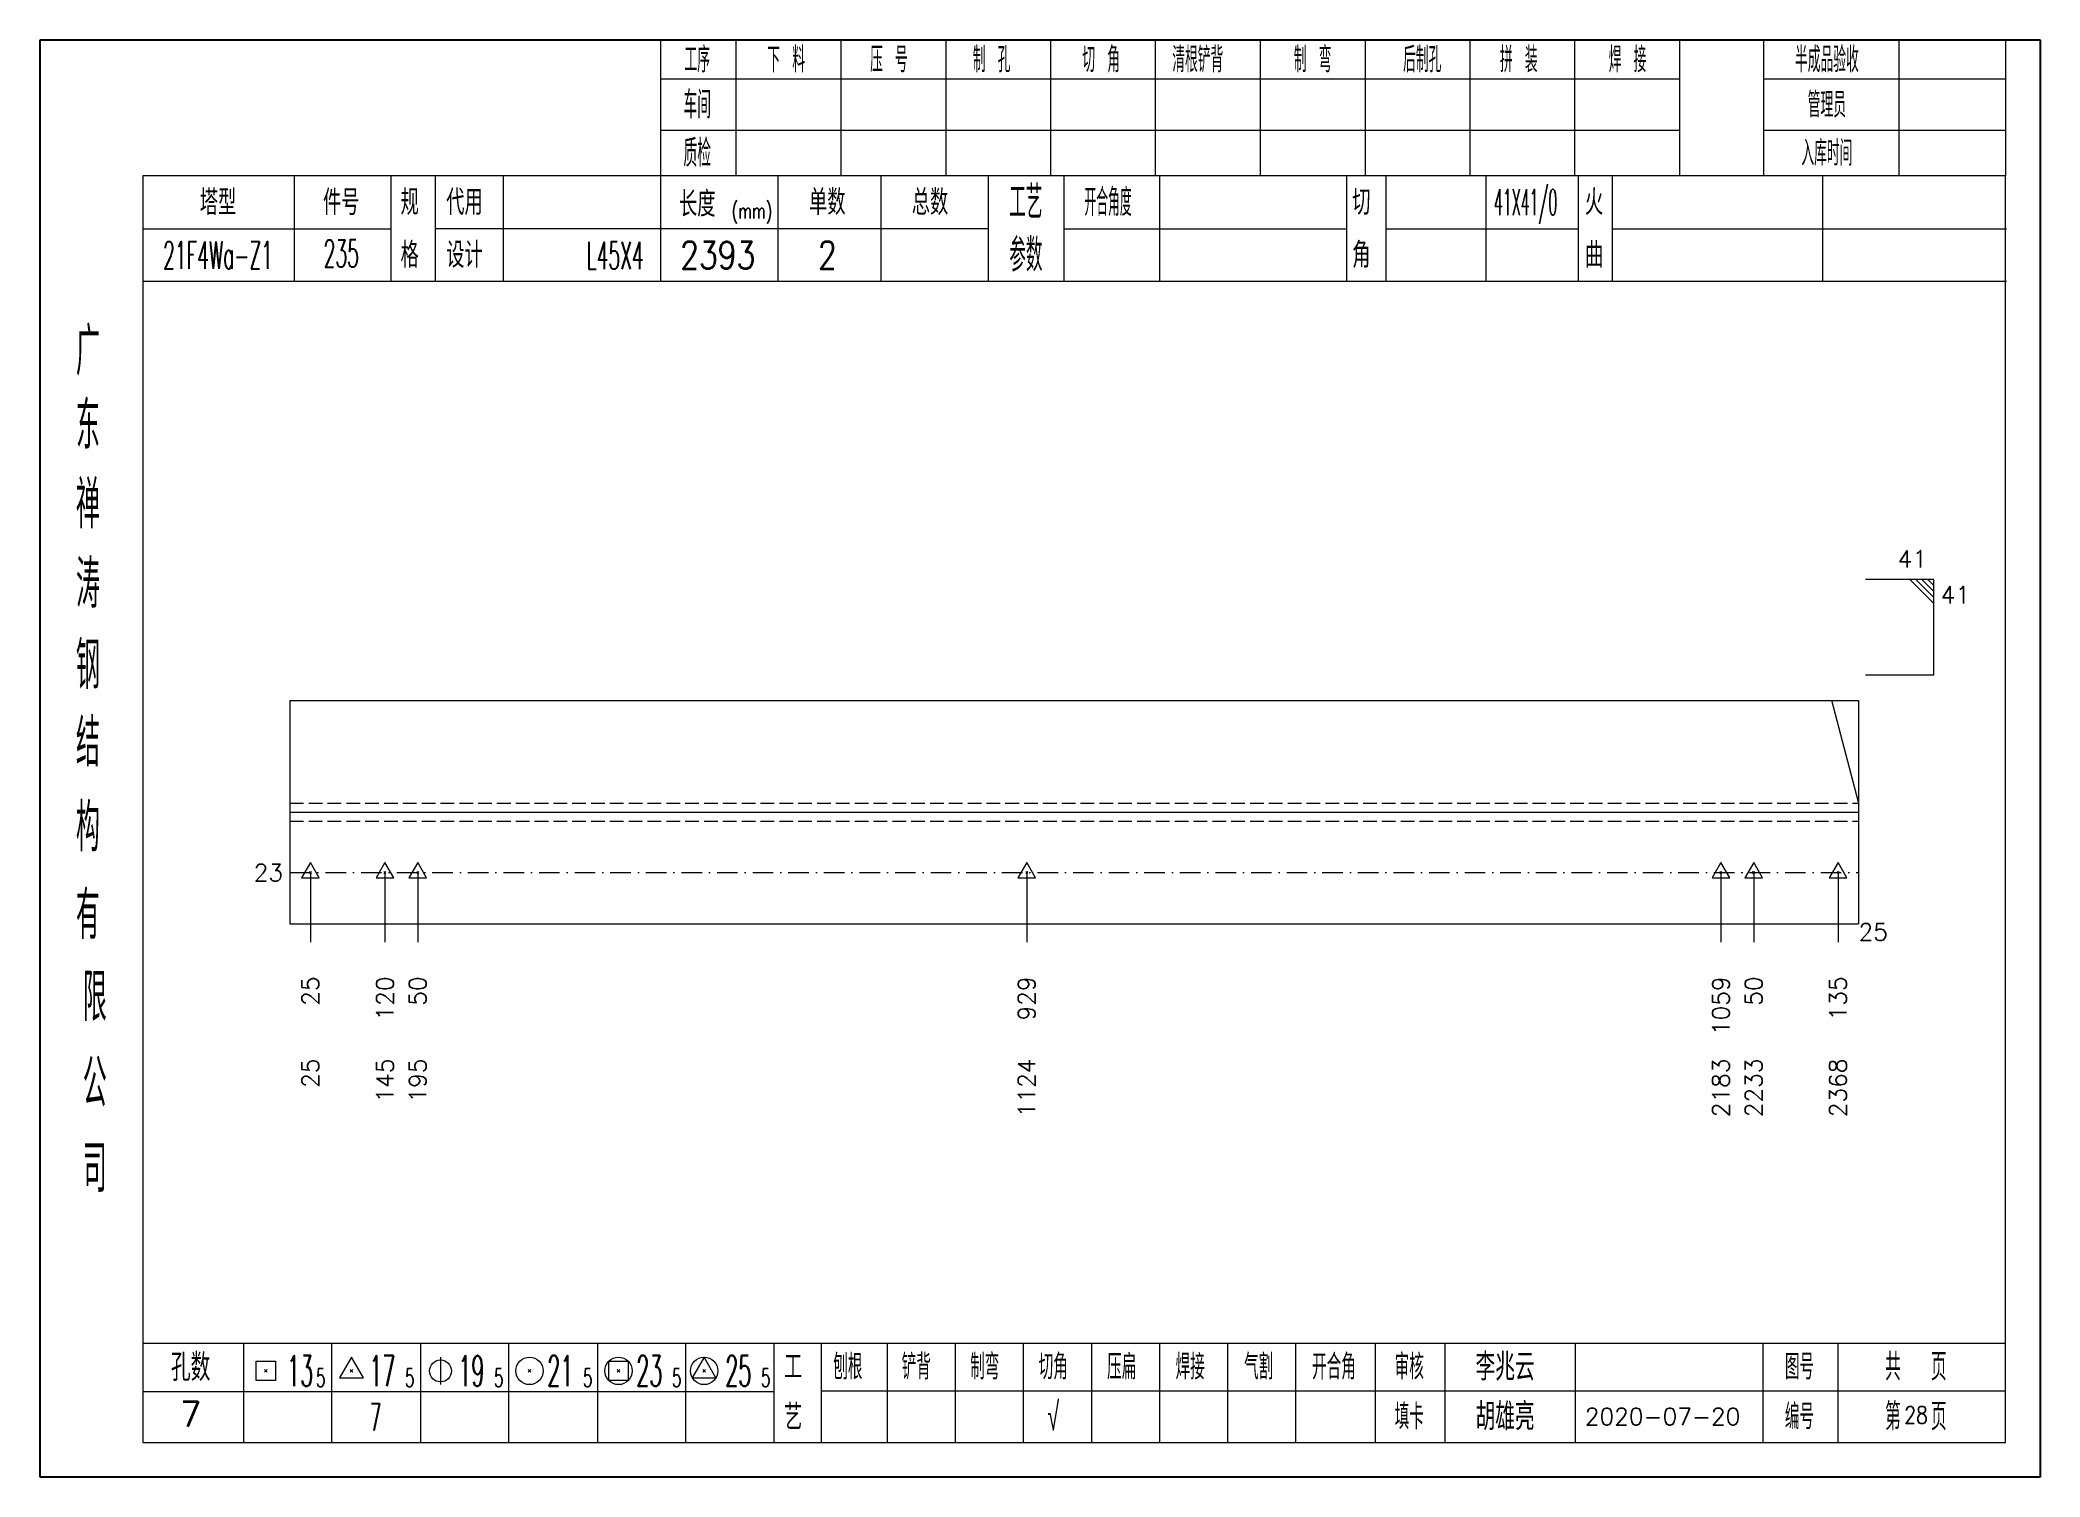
# Model space of a CAD drawing. Extents: x 1310 to 15542, y -76 to 8381.
# Drawn here: x 9943.9 to 10236.1, y 5083.7 to 5293.7 of the extents above; entities that cross this region are included whole.
import ezdxf
from ezdxf.enums import TextEntityAlignment as Align

# ---------------------------------------------------------------- set-up
doc = ezdxf.new("R2010")
doc.units = 0
doc.header["$MEASUREMENT"] = 0
doc.linetypes.add('一点画线', pattern=[5.2, 3, -1, 0.2, -1])
doc.linetypes.add('虚线', pattern=[2.75, 2, -0.75])
doc.layers.get('0').update_dxf_attribs({"linetype": 'CONTINUOUS', "lineweight": 25})
for name, color, linetype, lineweight in [('1', 7, 'CONTINUOUS', 25), ('4', 7, 'CONTINUOUS', 25), ('5', 7, 'CONTINUOUS', 25)]:
    doc.layers.add(name, color=color, linetype=linetype, lineweight=lineweight)
doc.styles.get("Standard").update_dxf_attribs({"font": 'simplex.shx', "width": 0.7, "height": 3, "bigfont": 'gbhzfs.shx'})

msp = doc.modelspace()

# ---------------------------------------------------------------- texts
at = {"color": 7, "linetype": 'Continuous', "lineweight": 13}
msp.add_text('41', height=2.5, dxfattribs=at).set_placement((10219.562, 5215.854), align=Align.BOTTOM_RIGHT)
msp.add_text('41', height=2.5, dxfattribs=at).set_placement((10221.562, 5213.854), align=Align.TOP_LEFT)
msp.add_text('23', height=2.5, dxfattribs=at).set_placement((9979.432, 5172.021), align=Align.MIDDLE_RIGHT)
at = {"layer": '1', "color": 7, "linetype": 'Continuous', "lineweight": 13}
msp.add_text('25', height=2.5, dxfattribs=at).set_placement((10209.562, 5163.354), align=Align.MIDDLE_LEFT)
at = {"layer": '1', "color": 8, "linetype": 'Continuous', "lineweight": 9}
for s, p in [('25', (9983.432, 5156.854)), ('120', (9994.315, 5156.854)), ('50', (9999.103, 5156.854)), ('929', (10088.055, 5156.854)), ('1059', (10189.454, 5156.854)), ('50', (10194.242, 5156.854)), ('135', (10206.562, 5156.854))]:
    msp.add_text(s, height=2.5, rotation=90, dxfattribs=at).set_placement(p, align=Align.MIDDLE_RIGHT)
at = {"layer": '1', "color": 7, "linetype": 'Continuous', "lineweight": 13}
for s, p in [('25', (9983.432, 5144.854)), ('145', (9994.315, 5144.854)), ('195', (9999.103, 5144.854)), ('1124', (10088.055, 5144.854)), ('2183', (10189.454, 5144.854)), ('2233', (10194.242, 5144.854)), ('2368', (10206.562, 5144.854))]:
    msp.add_text(s, height=2.5, rotation=90, dxfattribs=at).set_placement(p, align=Align.MIDDLE_RIGHT)
at = {"layer": '4', "color": 1, "linetype": 'Continuous', "lineweight": 25}
for s, height, width, p in [('工序', 3.7, 0.7, (10039.932, 5290.811)), ('下 料', 3.7, 0.7, (10052.932, 5290.811)), ('压 号', 3.7, 0.7, (10067.932, 5290.811)), ('制 孔', 3.7, 0.7, (10082.932, 5290.811)), ('切 角', 3.7, 0.7, (10098.932, 5290.811)), ('清根铲背 ', 3.7, 0.7, (10113.932, 5290.811)), (' 制 弯', 3.7, 0.7, (10128.932, 5290.811)), (' 后制孔', 3.7, 0.7, (10144.932, 5290.811)), ('拼 装', 3.7, 0.7, (10159.932, 5290.811)), (' 焊 接', 3.7, 0.7, (10174.932, 5290.811)), ('半成品验收', 3.7, 0.7, (10204.932, 5290.811)), ('车间', 4, 0.7, (10039.932, 5284.211)), ('管理员', 3.7, 0.7, (10204.932, 5284.211)), ('质检', 4, 0.7, (10039.932, 5277.151)), ('入库时间', 3.7, 0.7, (10204.932, 5277.151)), ('(mm)', 2.24, 0.7, (10047.932, 5268.711)), ('工艺', 4.8, 0.7, (10087.932, 5269.971)), ('开合角度', 4, 0.6, (10099.932, 5269.971)), ('41X41/0', 3.8, 0.4, (10160.932, 5269.971)), ('21F4Wa-Z1', 4, 0.5, (9969.932, 5262.231)), ('235', 4, 0.5, (9987.932, 5262.481)), ('L45X4', 4, 0.5, (10027.932, 5262.211)), ('2393', 4, 0.8, (10042.932, 5262.261)), ('2', 4, 0.8, (10058.932, 5262.261)), ('参数', 4.8, 0.7, (10087.932, 5262.261)), ('广', 6.96, 0.7, (9950.932, 5248.181)), ('东', 6.96, 0.7, (9950.932, 5237.391)), ('禅', 6.96, 0.7, (9950.932, 5225.801)), ('涛', 6.96, 0.7, (9950.932, 5214.201)), ('钢', 6.96, 0.7, (9950.932, 5202.311)), ('结', 6.96, 0.7, (9950.932, 5191.001)), ('构', 6.96, 0.7, (9950.932, 5178.621)), ('有', 6.96, 0.7, (9950.932, 5165.811)), ('限', 6.96, 0.7, (9951.932, 5153.811)), ('公', 6.96, 0.7, (9951.932, 5141.271)), ('司', 6.96, 0.7, (9951.932, 5128.791)), ('13', 4.47, 0.5, (9981.932, 5099.211)), ('17', 4.47, 0.5, (9993.932, 5099.211)), ('19', 4.47, 0.5, (10006.932, 5099.211)), ('21', 4.47, 0.5, (10019.932, 5099.211)), ('23', 4.47, 0.5, (10032.932, 5099.211)), ('25', 4.47, 0.5, (10045.932, 5099.211)), ('刨根', 3.7, 0.8, (10061.932, 5099.811)), ('铲背', 3.7, 0.8, (10071.932, 5099.811)), ('制弯', 3.7, 0.8, (10081.932, 5099.811)), ('切角', 3.7, 0.8, (10091.932, 5099.811)), ('压扁', 3.7, 0.8, (10101.932, 5099.811)), ('焊接', 3.7, 0.8, (10111.932, 5099.811)), ('气割', 3.7, 0.8, (10121.932, 5099.811)), ('开合角', 3.7, 0.8, (10132.932, 5099.811)), ('审核', 3.7, 0.8, (10143.932, 5099.811)), ('图号', 3.7, 0.8, (10200.932, 5099.811)), ('共  页', 4, 0.8, (10217.932, 5099.811)), ('5', 2.68, 0.6, (9984.932, 5098.211)), ('5', 2.68, 0.6, (9997.932, 5098.211)), ('5', 2.68, 0.6, (10010.932, 5098.211)), ('5', 2.68, 0.6, (10023.932, 5098.211)), ('5', 2.68, 0.6, (10036.932, 5098.211)), ('5', 2.68, 0.6, (10049.932, 5098.211)), ('√', 4, 0.6, (10091.932, 5092.541)), ('填卡', 3.7, 0.8, (10143.932, 5092.541)), ('编号', 3.7, 0.8, (10200.932, 5092.541)), ('第  页', 4, 0.8, (10217.932, 5092.541)), ('7', 4, 0.5, (9992.932, 5092.461))]:
    msp.add_text(s, height=height, dxfattribs=dict(at, width=width)).set_placement(p, align=Align.MIDDLE_CENTER)
for s, height, p in [('塔型', 3.7, (9969.932, 5269.941)), ('件号', 3.7, (9987.932, 5269.941)), ('规', 3.7, (9997.932, 5269.971)), ('代用', 3.7, (10005.932, 5269.971)), ('长度', 3.7, (10039.932, 5269.711)), ('单数', 3.7, (10058.932, 5269.971)), ('总数', 3.7, (10073.932, 5269.971)), ('切', 3.7, (10136.932, 5269.971)), ('火', 3.7, (10170.932, 5269.971)), ('格', 3.7, (9997.932, 5262.261)), ('设计', 3.7, (10005.932, 5262.261)), ('角', 3.7, (10136.932, 5262.261)), ('曲', 3.7, (10170.932, 5262.261)), ('孔数', 4, (9965.932, 5099.731)), ('工', 3.7, (10053.932, 5099.811)), ('李兆云', 4, (10157.932, 5099.811)), ('7', 3.7, (9965.932, 5092.901)), ('胡雄亮', 4, (10157.932, 5092.541)), ('艺', 3.7, (10053.932, 5092.461)), ('2020-07-20', 2.5, (10180.932, 5092.541))]:
    msp.add_text(s, height=height, dxfattribs=at).set_placement(p, align=Align.MIDDLE_CENTER)
at = {"layer": '4', "color": 6, "linetype": 'Continuous', "lineweight": 25, "width": 0.8}
msp.add_text('28', height=2.5, dxfattribs=at).set_placement((10217.957, 5092.769), align=Align.MIDDLE_CENTER)

# ---------------------------------------------------------------- blocks, each defined once
blk = doc.blocks.new('孔17.5')
at = {"layer": '5', "color": 7, "linetype": 'Continuous', "lineweight": 13}
for p, q in [((0, 1), (-0.866, -0.5)), ((-0.1, -0.1), (0.1, 0.1)), ((0.1, -0.1), (-0.1, 0.1)), ((0.866, -0.5), (0, 1)), ((-0.866, -0.5), (0.866, -0.5))]:
    blk.add_line(p, q, dxfattribs=at)
blk = doc.blocks.new('CTJGK')
at = {"color": 6, "linetype": 'Continuous'}
for p, q in [((0, 209.97), (292.13, 209.97)), ((0, 0), (0, 209.97)), ((292.13, 209.97), (292.13, 0)), ((292.13, 0), (0, 0))]:
    blk.add_line(p, q, dxfattribs=at)

# ---------------------------------------------------------------- linework, layer by layer
at = {"color": 7, "linetype": 'Continuous', "lineweight": 13}
for p, q in [((10220.562, 5214.854), (10210.562, 5214.854)), ((10217.062, 5214.854), (10220.562, 5211.354)), ((10217.937, 5214.854), (10220.562, 5212.229)), ((10218.812, 5214.854), (10220.562, 5213.104)), ((10219.687, 5214.854), (10220.562, 5213.979)), ((10220.562, 5200.854), (10220.562, 5214.854)), ((10220.562, 5200.854), (10210.562, 5200.854)), ((10209.562, 5182.306), (10205.636, 5197.187)), ((9983.432, 5172.021), (9983.432, 5161.854)), ((9994.315, 5172.021), (9994.315, 5161.854)), ((9999.103, 5172.021), (9999.103, 5161.854)), ((10088.055, 5172.021), (10088.055, 5161.854)), ((10189.454, 5172.021), (10189.454, 5161.854)), ((10194.242, 5172.021), (10194.242, 5161.854)), ((10206.562, 5172.021), (10206.562, 5161.854))]:
    msp.add_line(p, q, dxfattribs=at)
at = {"color": 7, "linetype": 'Continuous', "lineweight": 18}
for p, q in [((9980.432, 5197.187), (9980.432, 5164.521)), ((9980.432, 5197.187), (10209.562, 5197.187)), ((10209.562, 5197.187), (10209.562, 5164.521)), ((9980.432, 5180.854), (10209.562, 5180.854))]:
    msp.add_line(p, q, dxfattribs=at)
at = {"color": 1, "linetype": '虚线', "lineweight": 18}
for p, q in [((9980.432, 5182.187), (10209.562, 5182.187)), ((9980.432, 5179.521), (10209.562, 5179.521))]:
    msp.add_line(p, q, dxfattribs=at)
at = {"color": 3, "linetype": '一点画线', "lineweight": 13}
msp.add_line((9980.432, 5172.021), (10209.562, 5172.021), dxfattribs=at)
at = {"layer": '1', "color": 7, "linetype": 'Continuous', "lineweight": 18}
msp.add_line((9980.432, 5164.521), (10209.562, 5164.521), dxfattribs=at)
at = {"layer": '4', "color": 1, "linetype": 'Continuous', "lineweight": 18}
for p, q in [((9943.932, 5293.681), (9943.932, 5083.711)), ((10236.062, 5293.681), (9943.932, 5293.681)), ((10034.562, 5293.681), (10034.562, 5273.841)), ((10045.592, 5293.681), (10045.592, 5273.821)), ((10060.902, 5293.681), (10060.902, 5273.821)), ((10076.222, 5293.681), (10076.222, 5273.821)), ((10091.532, 5293.681), (10091.532, 5273.821)), ((10106.842, 5293.681), (10106.842, 5273.821)), ((10122.152, 5293.681), (10122.152, 5273.821)), ((10137.472, 5293.681), (10137.472, 5273.821)), ((10152.782, 5293.681), (10152.782, 5273.821)), ((10168.092, 5293.681), (10168.092, 5273.821)), ((10183.402, 5293.681), (10183.402, 5273.841)), ((10183.402, 5293.681), (10183.402, 5273.821)), ((10195.682, 5293.681), (10195.682, 5273.821)), ((10215.432, 5293.681), (10215.432, 5273.821)), ((10231.012, 5293.681), (10231.012, 5273.821)), ((10236.062, 5263.881), (10236.062, 5293.681)), ((10183.402, 5287.951), (10034.562, 5287.951)), ((10231.012, 5287.951), (10195.682, 5287.951)), ((10183.402, 5280.471), (10034.562, 5280.471)), ((10231.012, 5280.471), (10195.682, 5280.471)), ((9958.942, 5273.821), (9958.942, 5088.761)), ((10231.012, 5273.821), (9958.942, 5273.821)), ((9981.062, 5273.831), (9981.062, 5258.411)), ((9995.212, 5258.411), (9995.212, 5273.821)), ((10001.712, 5258.411), (10001.712, 5273.821)), ((10011.582, 5273.821), (10011.582, 5258.411)), ((10034.562, 5273.841), (10034.562, 5258.411)), ((10051.682, 5273.821), (10051.682, 5258.411)), ((10066.732, 5273.821), (10066.732, 5258.411)), ((10082.432, 5273.821), (10082.432, 5258.411)), ((10093.492, 5273.821), (10093.492, 5258.411)), ((10107.442, 5273.821), (10107.442, 5258.411)), ((10134.742, 5273.821), (10134.742, 5258.411)), ((10140.502, 5273.821), (10140.502, 5258.411)), ((10155.122, 5273.821), (10155.122, 5258.411)), ((10168.582, 5273.821), (10168.582, 5258.411)), ((10173.572, 5273.821), (10173.572, 5258.411)), ((10204.312, 5273.821), (10204.312, 5258.411)), ((10231.012, 5088.761), (10231.012, 5273.821)), ((9995.212, 5266.061), (9958.942, 5266.061)), ((10082.432, 5266.111), (10001.712, 5266.111)), ((10093.492, 5266.111), (10134.742, 5266.111)), ((10140.502, 5266.111), (10168.582, 5266.111)), ((10173.572, 5266.111), (10231.192, 5266.111)), ((10236.062, 5083.711), (10236.062, 5263.881)), ((10231.192, 5258.411), (9958.942, 5258.411)), ((9958.942, 5103.291), (10231.012, 5103.291)), ((9973.632, 5103.291), (9973.632, 5088.761)), ((9986.562, 5088.761), (9986.562, 5103.291)), ((9999.492, 5103.291), (9999.492, 5088.761)), ((10012.412, 5088.761), (10012.412, 5103.291)), ((10025.342, 5103.291), (10025.342, 5088.761)), ((10038.272, 5088.761), (10038.272, 5103.291)), ((10051.192, 5088.761), (10051.192, 5103.291)), ((10058.062, 5088.761), (10058.062, 5103.291)), ((10067.722, 5088.761), (10067.722, 5103.291)), ((10077.662, 5088.761), (10077.662, 5103.291)), ((10087.602, 5088.761), (10087.602, 5103.291)), ((10097.552, 5088.761), (10097.552, 5103.291)), ((10107.492, 5088.761), (10107.492, 5103.291)), ((10117.432, 5088.761), (10117.432, 5103.291)), ((10127.382, 5088.761), (10127.382, 5103.291)), ((10139.022, 5088.761), (10139.022, 5103.291)), ((10149.172, 5088.761), (10149.172, 5103.291)), ((10168.232, 5088.761), (10168.232, 5103.291)), ((10195.612, 5088.761), (10195.612, 5103.291)), ((10206.572, 5088.761), (10206.572, 5103.291)), ((10051.192, 5096.161), (9958.942, 5096.161)), ((10058.022, 5096.321), (10231.012, 5096.321)), ((9958.942, 5088.761), (10231.012, 5088.761)), ((9943.932, 5083.711), (10236.062, 5083.711))]:
    msp.add_line(p, q, dxfattribs=at)
at = {"layer": '4', "color": 7, "linetype": 'Continuous', "lineweight": 13}
for p, q in [((9975.518, 5097.797), (9975.518, 5100.625)), ((9975.518, 5100.625), (9978.346, 5100.625)), ((9978.346, 5100.625), (9978.346, 5097.797)), ((9989.432, 5101.211), (9987.7, 5098.211)), ((9991.164, 5098.211), (9989.432, 5101.211)), ((10002.432, 5101.211), (10002.432, 5097.211)), ((10027.018, 5097.797), (10027.018, 5100.625)), ((10027.018, 5100.625), (10029.846, 5100.625)), ((10029.846, 5100.625), (10029.846, 5097.797)), ((10040.932, 5101.211), (10039.2, 5098.211)), ((10042.664, 5098.211), (10040.932, 5101.211)), ((9978.346, 5097.797), (9975.518, 5097.797)), ((9976.732, 5099.011), (9977.132, 5099.411)), ((9977.132, 5099.011), (9976.732, 5099.411)), ((9987.7, 5098.211), (9991.164, 5098.211)), ((9989.232, 5099.011), (9989.632, 5099.411)), ((9989.632, 5099.011), (9989.232, 5099.411)), ((10015.232, 5099.011), (10015.632, 5099.411)), ((10015.632, 5099.011), (10015.232, 5099.411)), ((10029.846, 5097.797), (10027.018, 5097.797)), ((10028.232, 5099.011), (10028.632, 5099.411)), ((10028.632, 5099.011), (10028.232, 5099.411)), ((10039.2, 5098.211), (10042.664, 5098.211)), ((10040.732, 5099.011), (10041.132, 5099.411)), ((10041.132, 5099.011), (10040.732, 5099.411))]:
    msp.add_line(p, q, dxfattribs=at)
for centre, radius in [((10002.432, 5099.211), 1.6), ((10015.432, 5099.211), 2), ((10028.432, 5099.211), 2), ((10040.932, 5099.211), 2)]:
    msp.add_circle(centre, radius, dxfattribs=at)

# ---------------------------------------------------------------- block references
at = {"color": 0, "linetype": 'Continuous'}
msp.add_blockref('CTJGK', (9943.932, 5083.711), dxfattribs=at)
at = {"layer": '1', "color": 8, "linetype": 'Continuous', "lineweight": 9, "xscale": 1.5, "yscale": 1.5, "zscale": 1.5}
for p in [(9983.432, 5172.021), (9994.315, 5172.021), (9999.103, 5172.021), (10088.055, 5172.021), (10189.454, 5172.021), (10194.242, 5172.021), (10206.562, 5172.021)]:
    msp.add_blockref('孔17.5', p, dxfattribs=at)

msp.set_redraw_order([(e.dxf.handle, doc.entitydb.next_handle()) for e in msp.query("TEXT MTEXT ATTDEF DIMENSION ARC_DIMENSION")])  # texts and dimensions are drawn at this point

doc.saveas('drawing.dxf')
